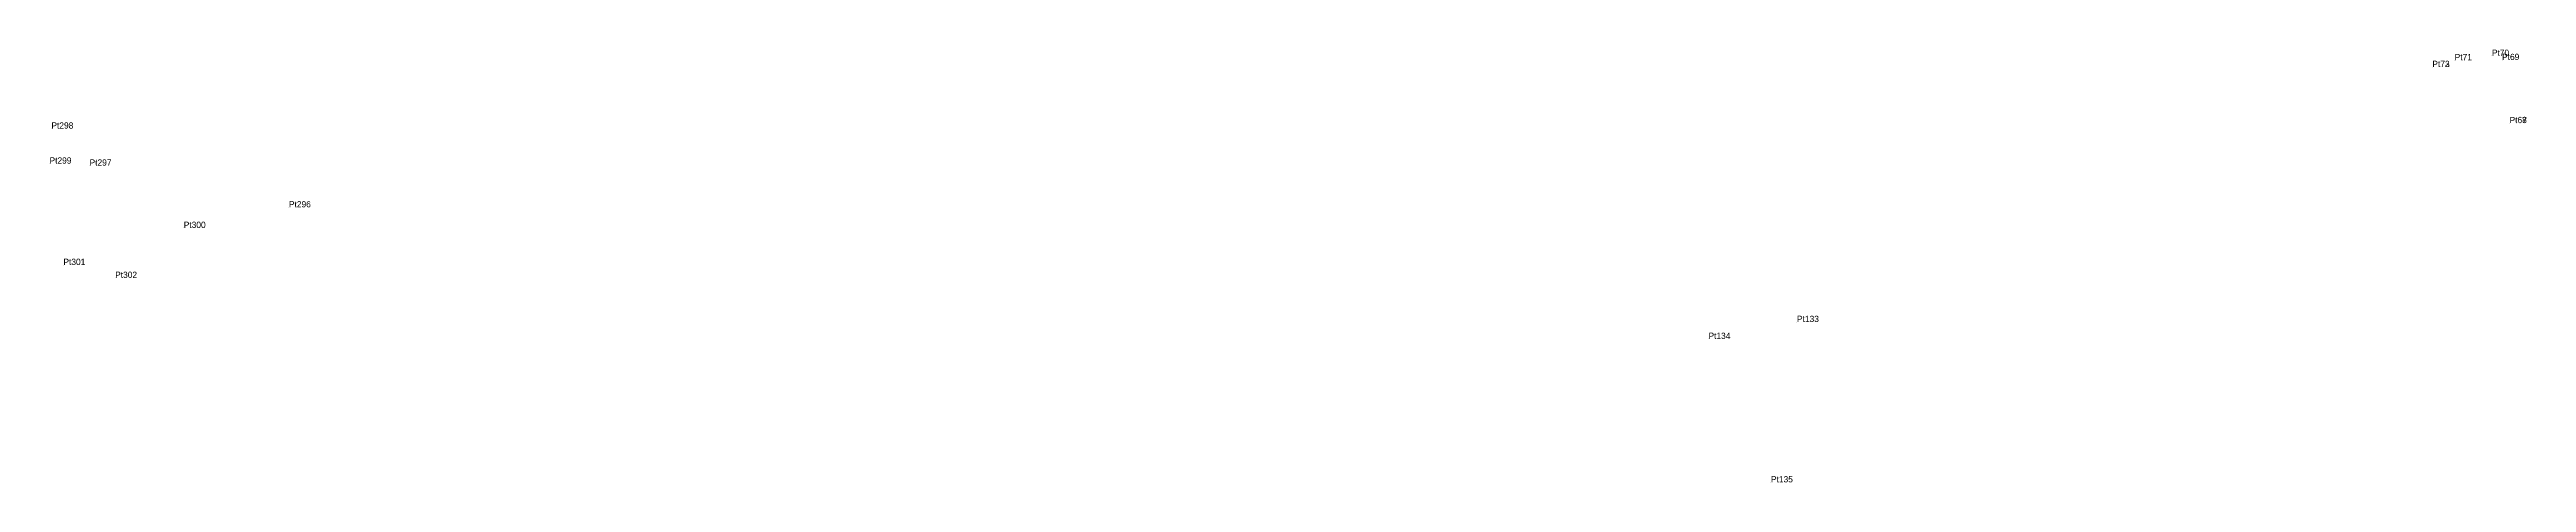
# Model space of a CAD drawing. Extents: x 0 to 667379, y 0 to 1854856.
# Drawn here: x 551384 to 552094, y 1839714 to 1839839 of the extents above; entities that cross this region are included whole.
import ezdxf

# ---------------------------------------------------------------- set-up
doc = ezdxf.new("R2010")
doc.units = 0
doc.layers.add('Level 12', color=7, linetype='Continuous')
doc.layers.add('Level 7', color=7, linetype='Continuous')

msp = doc.modelspace()

# ---------------------------------------------------------------- texts
at = {"layer": 'Level 12'}
for s, p in [('Pt72', (552067.153, 1839833.496)), ('Pt73', (552067.155, 1839833.498)), ('Pt71', (552073.553, 1839835.459)), ('Pt70', (552084.209, 1839836.706)), ('Pt69', (552087.137, 1839835.51)), ('Pt68', (552089.287, 1839817.412)), ('Pt67', (552089.293, 1839817.409)), ('Pt298', (551384.456, 1839815.836)), ('Pt299', (551383.919, 1839805.79)), ('Pt297', (551395.396, 1839805.207)), ('Pt296', (551452.554, 1839793.232)), ('Pt300', (551422.404, 1839787.325)), ('Pt301', (551387.9, 1839776.706)), ('Pt302', (551402.732, 1839772.988)), ('Pt133', (551884.971, 1839760.339)), ('Pt134', (551859.597, 1839755.486)), ('Pt135', (551877.508, 1839714.333))]:
    msp.add_text(s, height=1.8, dxfattribs=at).set_placement(p)

# ---------------------------------------------------------------- linework, layer by layer
at = {"layer": 'Level 7'}
for p, q in [((552067.153, 1839833.496), (552067.153, 1839833.496)), ((552067.155, 1839833.498), (552067.155, 1839833.498)), ((552073.553, 1839835.459), (552073.553, 1839835.459)), ((552084.209, 1839836.706), (552084.209, 1839836.706)), ((552087.137, 1839835.51), (552087.137, 1839835.51)), ((551384.456, 1839815.836), (551384.456, 1839815.836)), ((552089.287, 1839817.412), (552089.287, 1839817.412)), ((552089.293, 1839817.409), (552089.293, 1839817.409)), ((551383.919, 1839805.79), (551383.919, 1839805.79)), ((551395.396, 1839805.207), (551395.396, 1839805.207)), ((551452.554, 1839793.232), (551452.554, 1839793.232)), ((551422.404, 1839787.325), (551422.404, 1839787.325)), ((551387.9, 1839776.706), (551387.9, 1839776.706)), ((551402.732, 1839772.988), (551402.732, 1839772.988)), ((551859.597, 1839755.486), (551859.597, 1839755.486)), ((551884.971, 1839760.339), (551884.971, 1839760.339)), ((551877.508, 1839714.333), (551877.508, 1839714.333))]:
    msp.add_line(p, q, dxfattribs=at)

msp.set_redraw_order([(e.dxf.handle, doc.entitydb.next_handle()) for e in msp.query("TEXT MTEXT ATTDEF DIMENSION ARC_DIMENSION")])  # texts and dimensions are drawn at this point

doc.saveas('drawing.dxf')
